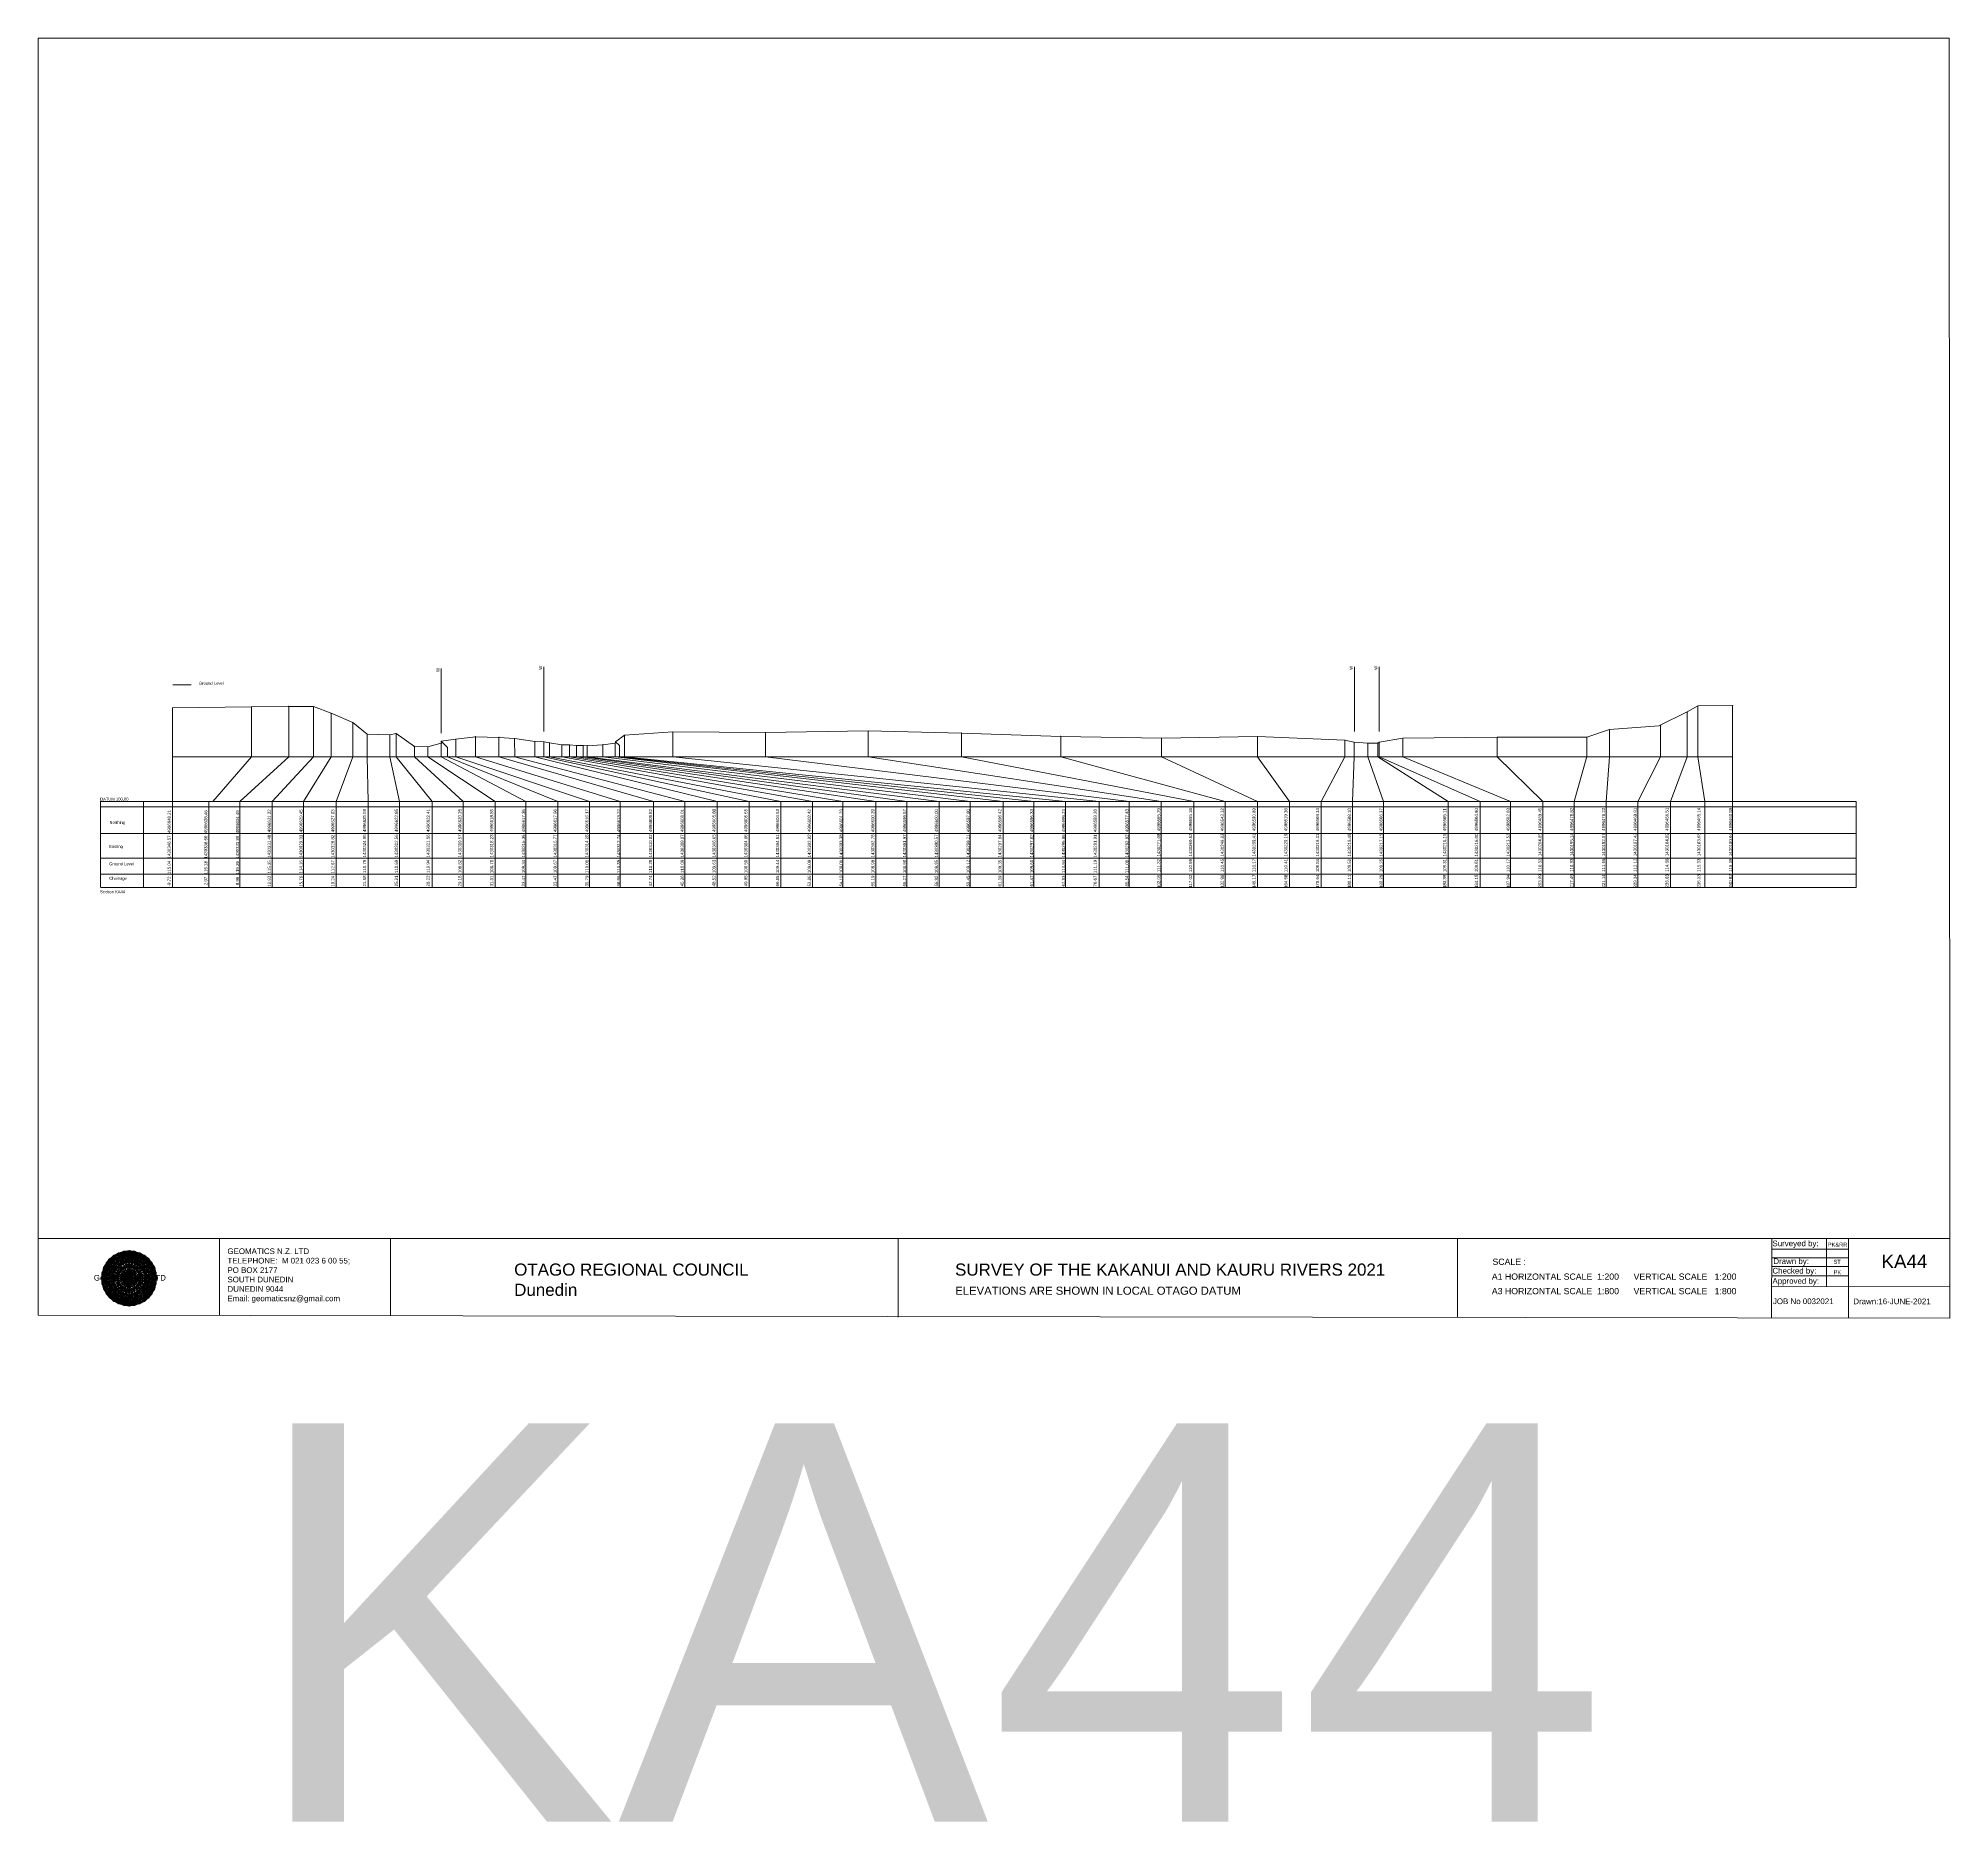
# Model space of a CAD drawing. Header units: millimetres. Extents: x -4102225 to 9709717, y -15023097 to 2258209.
# Drawn here: x 8468726 to 8775796, y -63899 to 222595 of the extents above; entities that cross this region are included whole.
import ezdxf

# ---------------------------------------------------------------- set-up
doc = ezdxf.new("R2010")
doc.units = ezdxf.units.MM
doc.header["$PDMODE"] = 35
doc.header["$PDSIZE"] = 20
doc.layers.get('0').update_dxf_attribs({"lineweight": 0})
doc.layers.add('geo', color=7, linetype='Continuous', lineweight=0)
doc.styles.get("Standard").update_dxf_attribs({"font": 'arial.ttf'})

# ---------------------------------------------------------------- blocks, each defined once
blk = doc.blocks.new('Geomatics_Circle_SPT')
at = {"layer": 'geo', "color": 2, "linetype": 'Continuous', "lineweight": 0}
for p, q in [((0, 25.2), (-25.2, 0)), ((-24.7, 4.9), (-4.9, 24.7)), ((-24.7, -4.9), (4.9, 24.7)), ((-9.7, 23.3), (-23.3, 9.6)), ((9.7, 23.3), (-23.3, -9.7)), ((-21, 14), (-14, 21)), ((-21, -14), (14, 21)), ((0, 0), (-17.8, 17.8)), ((-14, 21), (21, -14)), ((23.3, -9.7), (-9.7, 23.3)), ((-4.9, 24.7), (24.7, -4.9)), ((25.2, 0), (0, 25.2)), ((0, 0), (17.8, 17.8)), ((4.9, 24.7), (24.7, 4.9)), ((23.3, 9.7), (9.7, 23.3)), ((14, 21), (21, 14)), ((17.8, 18.1), (17.8, 18.1)), ((4.9, -24.7), (-24.7, 4.9)), ((-24.7, 0), (0, -24.7)), ((-23.3, 9.7), (9.7, -23.3)), ((14, -21), (-21, 14)), ((0, 0), (-17.8, -17.8)), ((21, 14), (-14, -21)), ((-9.7, -23.3), (23.3, 9.7)), ((24.7, 4.9), (-4.9, -24.7)), ((0, 0), (17.8, -17.8)), ((0, -24.8), (25.2, 0)), ((-4.9, -24.7), (-24.7, -4.9)), ((-23.3, -9.7), (-9.7, -23.3)), ((-14, -21), (-21, -14)), ((24.7, -4.9), (4.9, -24.7)), ((9.7, -23.3), (23.3, -9.7)), ((21, -14), (14, -21)), ((-17.8, -17.8), (-17.8, -17.8)), ((4.9, -24.7), (4.9, -24.7)), ((18.1, -17.8), (18.1, -17.8))]:
    blk.add_line(p, q, dxfattribs=at)
at = {"layer": 'geo', "color": 1, "linetype": 'Continuous', "lineweight": 0}
for p, q in [((-25.2, 0), (9.7, 23.3)), ((-25.2, 0), (-9.6, 23.3)), ((-4.9, 24.8), (-24.7, -4.9)), ((4.9, 24.7), (-24.7, 4.9)), ((14, 21), (-24.7, -4.9)), ((-14, 21), (-24.7, 4.9)), ((-23.3, 9.7), (0, 25.2)), ((-23.3, -9.6), (0, 25.2)), ((-23.3, -9.6), (17.8, 17.8)), ((-23.3, 9.7), (-17.8, 17.9)), ((-23.3, -9.6), (-17.8, 17.9)), ((-23.3, 9.7), (17.8, 17.8)), ((4.9, 24.8), (-21, -14)), ((-4.9, 24.7), (-21, 14)), ((14, 21), (-21, 14)), ((-14, 21), (-21, -14)), ((-17.9, 17.6), (-17.9, 17.6)), ((-17.8, 17.8), (9.7, 23.3)), ((-17.8, 17.8), (-9.6, 23.3)), ((-17.8, -17.8), (9.7, 23.3)), ((-17.8, -17.8), (-9.7, 23.3)), ((-9.7, -23.3), (-17.8, 17.8)), ((-17.8, 17.8), (9.7, -23.3)), ((-17.8, 17.8), (23.3, -9.6)), ((-17.8, 17.8), (23.3, 9.7)), ((4.9, 24.7), (-14, 21)), ((-4.9, 24.7), (-14, -20.9)), ((0, 0), (-14, 21)), ((-14, 21), (-4.9, -24.7)), ((-14, 21), (-14, 21)), ((24.7, -4.9), (-14, 21)), ((21, 14), (-14, 21)), ((-9.8, 23.1), (-9.8, 23.1)), ((-9.7, 23.3), (0, 25.2)), ((-9.7, 23.3), (0, -25.2)), ((-9.7, -23.3), (0, 25.2)), ((-9.6, 23.3), (17.8, -17.8)), ((-9.6, 23.3), (25.2, 0)), ((-9.6, 23.3), (17.8, 17.8)), ((-9.6, -23.3), (17.8, 17.9)), ((0, 0), (-4.9, 24.7)), ((-4.9, 24.7), (-4.9, 24.7)), ((21, -14), (-4.9, 24.7)), ((24.8, 4.9), (-4.9, 24.7)), ((14, 21), (-4.9, 24.7)), ((-0.2, 25.1), (-0.2, 25.1)), ((0, 25.2), (9.7, -23.3)), ((0, 25.2), (23.3, -9.7)), ((0, 25.2), (23.3, 9.7)), ((0, 25.2), (9.7, 23.3)), ((0, 0), (4.9, 24.7)), ((0, -25.2), (9.7, 23.3)), ((0, 0), (14, 21)), ((21, 14), (4.9, 24.8)), ((14, -21), (4.9, 24.7)), ((24.7, -4.9), (4.9, 24.7)), ((4.9, 24.7), (4.9, 24.7)), ((4.9, -24.7), (14, 21)), ((9.4, 23.3), (9.4, 23.3)), ((9.7, 23.3), (17.8, -17.8)), ((9.7, 23.3), (25.2, 0)), ((9.7, 23.3), (17.8, 17.9)), ((17.8, 17.8), (9.7, -23.3)), ((21, -14), (14, 21)), ((24.7, 4.9), (14, 21)), ((14, 21), (14, 21)), ((17.6, 17.9), (17.6, 17.9)), ((17.8, 17.8), (23.3, -9.7)), ((17.8, 17.8), (23.3, 9.7)), ((-25.2, 0), (23.3, 9.7)), ((-25.2, 0), (-23.3, 9.7)), ((-23.3, -9.7), (-25.2, 0)), ((-9.6, -23.3), (-25.2, 0)), ((9.7, -23.3), (-25.2, 0)), ((21, 14), (-24.7, 4.9)), ((-21, 14), (-24.7, -4.9)), ((0, 0), (-24.7, 4.9)), ((-24.7, 4.9), (-21, -14)), ((-24.7, 4.9), (-4.9, -24.7)), ((-24.7, 4.9), (14, -21)), ((-24.7, 4.9), (-24.7, 4.9)), ((0, 0), (-24.7, -4.9)), ((-17.8, -17.8), (-23.3, 9.7)), ((0, -25.2), (-23.3, 9.7)), ((-23.3, 9.7), (17.8, -17.8)), ((-23.3, 9.7), (25.2, 0)), ((-23.3, 9.4), (-23.3, 9.4)), ((-23.3, -9.7), (25.2, 0)), ((0, 0), (-21, 14)), ((-21, 14), (-14, -21)), ((-21, 14), (4.9, -24.7)), ((-21, 14), (-21, 14)), ((24.7, 4.9), (-21, 14)), ((0, 0), (-21, -14)), ((-17.8, -17.8), (23.3, 9.7)), ((-14, -21), (24.7, 4.9)), ((0, 0), (-14, -21)), ((25.2, 0), (-9.6, -23.3)), ((-4.9, -24.7), (21, 14)), ((0, 0), (-4.9, -24.7)), ((0, 0), (21, 14)), ((23.3, 9.7), (0, -25.2)), ((0, 0), (24.8, 4.9)), ((0, 0), (4.9, -24.7)), ((0, 0), (14, -21)), ((0, 0), (21, -14)), ((0, 0), (24.8, -4.9)), ((4.9, -24.7), (24.7, 4.9)), ((25.2, 0), (9.7, -23.3)), ((14, -21), (21, 14)), ((23.3, 9.7), (17.8, -17.8)), ((24.7, -4.9), (21, 14)), ((21, 14), (21, 14)), ((21, -14), (24.7, 4.9)), ((23.1, 9.8), (23.1, 9.8)), ((23.3, 9.7), (25.2, 0)), ((25.2, 0), (23.3, -9.6)), ((24.7, 4.9), (24.7, 4.9)), ((25.1, 0.2), (25.1, 0.2)), ((-25.2, 0), (23.3, -9.7)), ((-25.1, -0.2), (-25.1, -0.2)), ((-24.7, -4.9), (-24.7, -4.9)), ((-24.7, -4.9), (-14, -21)), ((-24.7, -4.9), (4.9, -24.7)), ((-24.7, -4.9), (21, -14)), ((-17.8, -17.8), (-23.3, -9.7)), ((0, -25.2), (-23.3, -9.6)), ((17.8, -17.8), (-23.3, -9.6)), ((-23.1, -9.8), (-23.1, -9.8)), ((-21, -14), (24.7, -4.9)), ((-21, -14), (-21, -14)), ((-21, -14), (-4.9, -24.7)), ((-21, -14), (14, -21)), ((23.3, -9.7), (-17.8, -17.8)), ((-14, -21), (21, -14)), ((-4.9, -24.7), (24.7, -4.9)), ((23.3, -9.6), (0, -25.2)), ((4.9, -24.7), (21, -14)), ((14, -21), (24.7, -4.9)), ((23.3, -9.6), (17.8, -17.8)), ((21, -14), (21, -14)), ((23.3, -9.4), (23.3, -9.4)), ((24.7, -4.9), (24.7, -4.9)), ((-9.6, -23.3), (-17.8, -17.8)), ((9.7, -23.3), (-17.8, -17.8)), ((-17.6, -17.9), (-17.6, -17.9)), ((-14, -21), (-14, -21)), ((-14, -21), (4.9, -24.7)), ((17.8, -17.8), (-9.7, -23.3)), ((0, -25.2), (-9.7, -23.3)), ((-9.4, -23.3), (-9.4, -23.3)), ((-4.9, -24.7), (14, -21)), ((-4.9, -24.7), (-4.9, -24.7)), ((9.7, -23.3), (0, -25.2)), ((0.2, -25.1), (0.2, -25.1)), ((4.9, -24.7), (4.9, -24.7)), ((17.8, -17.8), (9.7, -23.3)), ((9.8, -23.1), (9.8, -23.1)), ((14, -21), (14, -21)), ((17.9, -17.6), (17.9, -17.6))]:
    blk.add_line(p, q, dxfattribs=at)
at = {"layer": 'geo', "color": 114, "linetype": 'Continuous', "lineweight": 0}
for p, q in [((17.9, 17.8), (-25.2, 0)), ((-24.7, 4.9), (14, 21)), ((9.7, 23.3), (-23.3, 9.7)), ((-20.9, 14), (4.9, 24.7)), ((0, 25.2), (-17.8, 17.8)), ((-17.8, 17.8), (0, -25.2)), ((-14, 21), (-4.9, 24.7)), ((4.9, -24.7), (-14, 21)), ((0, 0), (-9.7, 23.3)), ((-4.9, 24.7), (14, -21)), ((17.8, -17.8), (0, 25.2)), ((0, 0), (9.7, 23.3)), ((4.9, 24.7), (21, -14)), ((23.3, -9.7), (9.7, 23.3)), ((14, 21), (24.7, -4.9)), ((25.2, 0), (17.8, 17.8)), ((-24.7, -4.9), (21, 14)), ((-14, -21), (-24.7, 4.9)), ((0, 0), (-23.3, 9.7)), ((-23.3, 9.7), (-9.7, -23.3)), ((0, 0), (-23.3, -9.7)), ((-4.9, -24.7), (-21, 14)), ((24.8, 4.9), (-20.9, -14)), ((0, 0), (-9.7, -23.3)), ((0, 0), (23.3, 9.7)), ((0, 0), (9.7, -23.3)), ((0, 0), (23.3, -9.7)), ((21, 14), (24.7, 4.9)), ((-25.2, 0), (-17.8, -17.8)), ((-21, -14), (-24.7, -4.9)), ((-17.8, -17.8), (25.2, 0)), ((24.8, -4.9), (-14, -21)), ((-9.6, -23.3), (23.3, -9.7)), ((21, -14), (-4.9, -24.8)), ((0, -25.2), (17.9, -17.8)), ((14, -21), (4.9, -24.8))]:
    blk.add_line(p, q, dxfattribs=at)
at = {"layer": 'geo', "color": 250, "linetype": 'Continuous', "lineweight": 0}
for p, q in [((-17.8, 17.8), (17.8, 17.8)), ((-17.8, -17.8), (-17.8, 17.8)), ((-14, 21), (-14, 21)), ((14, 21), (-14, 21)), ((-14, 20.9), (-14, -21)), ((-9.7, 23.3), (9.7, 23.3)), ((-9.7, -23.3), (-9.7, 23.3)), ((-4.9, 24.7), (4.9, 24.7)), ((-4.9, 24.7), (-4.9, -24.7)), ((0, 0), (0, 25.2)), ((4.9, 24.7), (4.9, -24.7)), ((9.7, -23.3), (9.7, 23.3)), ((14, 21), (14, -21)), ((17.8, -17.8), (17.8, 17.8)), ((0, 0), (-25.2, 0)), ((24.7, 4.9), (-24.7, 4.9)), ((-24.7, 4.9), (-24.7, -4.9)), ((-23.3, 9.7), (23.3, 9.7)), ((-23.3, 9.7), (-23.3, 9.7)), ((-23.3, -9.7), (-23.3, 9.7)), ((21, 14), (-21, 14)), ((-21, 14), (-21, -14)), ((0, 0), (0, -25.2)), ((0, 0), (25.2, 0)), ((21, 14), (21, 14)), ((21, -14), (21, 14)), ((23.3, 9.7), (23.3, -9.7)), ((24.7, 4.9), (24.7, 4.9)), ((24.7, -4.9), (24.7, 4.9)), ((-24.7, -4.9), (24.7, -4.9)), ((23.3, -9.7), (-23.3, -9.7)), ((-21, -14), (21, -14)), ((17.8, -17.8), (-17.8, -17.8)), ((-14, -21), (14, -21)), ((9.7, -23.3), (-9.7, -23.3)), ((-4.9, -24.7), (4.9, -24.7))]:
    blk.add_line(p, q, dxfattribs=at)
blk = doc.blocks.new('GeomaticsNZ TITLE BLOCK')
at = {"color": 7, "linetype": 'Continuous', "lineweight": 0}
for p, q in [((0, 94.9), (0, 1579.2)), ((0, 1579.2), (2363.4, 1579.2)), ((2363.4, 1579.2), (2364, 94.9)), ((2364, 94.9), (0, 94.9)), ((0, 94.9), (0, 0)), ((15.9, 94.9), (2364, 94.9)), ((224.3, 95.2), (224.3, -0.3)), ((2364, 94.9), (382.6, 94.9)), ((435.8, 95.2), (435.8, -0.7)), ((1063.4, 94.9), (1063.4, -2.4)), ((1755.4, 94.9), (1755.4, -2.6)), ((2143.9, 94.9), (2143.7, -3)), ((2211.5, 94.9), (2211.5, 36.1)), ((2238.6, 94.8), (2238.6, -3.2)), ((2364, -3.5), (2364, 94.9)), ((2143.9, 81.9), (2238.6, 81.7)), ((2143.9, 71), (2238.6, 71)), ((2143.6, 60.4), (2238.6, 60.4)), ((2143.8, 48.6), (2238.6, 48.6)), ((2143.8, 35.4), (2364, 35.3)), ((0, 0), (2364, -3.5))]:
    blk.add_line(p, q, dxfattribs=at)
at = {"color": 7, "linetype": 'Continuous', "lineweight": 0, "xscale": 1.36, "yscale": 1.36, "zscale": 1.36}
blk.add_blockref('Geomatics_Circle_SPT', (112.4, 45.7), dxfattribs=at)
at = {"color": 7, "linetype": 'Continuous', "lineweight": 0}
for s, p in [('PK&RR', (2213.2, 84.8)), ('ST', (2220.3, 63.6)), ('PK', (2220.4, 50.6))]:
    blk.add_text(s, height=5, dxfattribs=at).set_placement(p)
at = {"color": 7, "linetype": 'Continuous', "lineweight": 0, "attachment_point": 1}
for s, width, heights, insert, char_height in [('{\\C256;GEOMATICS N.Z. LTD                   \\PTELEPHONE:  M 021 023 6 00 55;\\PPO BOX 2177\\PSOUTH DUNEDIN\\PDUNEDIN 9044\\PEmail: geomaticsnz@gmail.com}', 3535.727, [94.7], (234, 82.7), 7), ('{\\C256;Surveyed by:}', 3535.727, [0], (2144.7, 92.4), 7), ('{\\C256;Geomatics N.Z. LTD                   }', 125.079, [15.8], (68.8, 49.9), 7), ('{\\C256;OTAGO REGIONAL COUNCIL\\PDunedin}', 3535.727, [0], (588.6, 64), 15), ('{\\C256;SURVEY OF THE KAKANUI AND KAURU RIVERS 2021}', 3535.727, [0], (1133.8, 64), 15), ('{\\C256;Checked by:}', 3535.727, [0], (2144.7, 58.6), 7), ('{\\C256;Drawn by:}', 3535.727, [0], (2145.8, 70.4), 7), ('{\\C256;ELEVATIONS ARE SHOWN IN LOCAL OTAGO DATUM}', 3535.727, [0], (1134.1, 35.4), 10), ('{\\C256;Approved by:}', 3535.727, [0], (2144.7, 45.9), 7), ('{\\C256;JOB No 0032021}', 3535.727, [0], (2145.3, 20.8), 7), ('{\\C256;Drawn:16-JUNE-2021}', 3535.727, [0], (2244.7, 20.7), 7)]:
    blk.add_mtext_dynamic_manual_height_columns(s, width=width, gutter_width=159, heights=heights, dxfattribs=dict(at, insert=insert, char_height=char_height))

msp = doc.modelspace()

# ---------------------------------------------------------------- linework, layer by layer
at = {"lineweight": 0}
for p, q in [((8533474.138, 110971.855), (8533474.138, 121330.493)), ((8549951.658, 111239.046), (8549951.658, 121597.684)), ((8680158.208, 111239.046), (8680158.208, 121597.684)), ((8684150.839, 111239.046), (8684150.839, 121597.684)), ((8478735.656, 100000), (8478735.656, 86302.518)), ((8478735.656, 100000), (8760748.98, 100000)), ((8478735.656, 99153.568), (8760748.98, 99153.568)), ((8485637.998, 100000), (8485637.998, 86175.74)), ((8478735.656, 94830.946), (8760748.98, 94830.946)), ((8478735.656, 90885.991), (8760748.98, 90885.991)), ((8478735.656, 88325.82), (8760748.98, 88325.82)), ((8478735.656, 86175.74), (8760748.98, 86175.74))]:
    msp.add_line(p, q, dxfattribs=at)
at = {"color": 1, "lineweight": 0}
msp.add_line((8490361.032, 118744.445), (8493267.763, 118744.445), dxfattribs=at)
for p, q in [((8490278.745, 115037), (8490278.745, 86175.74)), ((8760748.98, 100000), (8760748.98, 86175.74))]:
    msp.add_line(p, q)
at = {"linetype": 'Continuous', "lineweight": 0}
for p, q in [((8502968.844, 115177), (8502968.844, 107146.411)), ((8508962.968, 115257), (8508962.968, 107146.411)), ((8512927.86, 115247), (8512927.86, 107146.411)), ((8515758.337, 114156), (8515758.337, 107146.411)), ((8733630.465, 114384), (8733630.465, 107146.411)), ((8735325.323, 115334), (8735325.323, 107146.411)), ((8519240.906, 112666), (8519240.906, 107146.411)), ((8521576.025, 110786), (8521576.025, 107146.411)), ((8525206.391, 110686), (8525206.391, 107146.411)), ((8526220.957, 110936), (8526220.957, 107146.411)), ((8562930.666, 110636), (8562930.666, 107146.411)), ((8570671.835, 111186), (8570671.835, 107146.411)), ((8585535.628, 111076), (8585535.628, 107146.411)), ((8602045.983, 111316), (8602045.983, 107146.411)), ((8617019.413, 110985), (8617019.413, 107146.411)), ((8721139.231, 111554), (8721139.231, 107146.411)), ((8729343.849, 112124), (8729343.849, 107146.411)), ((8529155.842, 108816), (8529155.842, 107146.411)), ((8531307.718, 108776), (8531307.718, 107146.411)), ((8533468.853, 109336), (8533468.853, 107146.411)), ((8533474.138, 109666), (8533474.138, 107146.411)), ((8533474.138, 109666), (8534461.273, 108662.902)), ((8534461.273, 108662.902), (8534461.273, 107146.411)), ((8535787.865, 110006), (8535787.865, 107146.411)), ((8538957.059, 110386), (8538957.059, 107146.411)), ((8542738.857, 110286), (8542738.857, 107146.411)), ((8545256.261, 110086), (8545300.247, 107134.909)), ((8548524.72, 109626), (8548524.72, 107146.411)), ((8549951.658, 109586), (8549951.658, 107146.411)), ((8550854.184, 109436), (8550854.184, 107146.411)), ((8552856.612, 109086), (8552856.612, 107146.411)), ((8554095.665, 109006), (8554095.665, 107146.411)), ((8555193.679, 108976), (8555193.679, 107146.411)), ((8556271.876, 108976), (8556271.876, 107146.411)), ((8556918.86, 108946), (8556918.86, 107146.411)), ((8559449.112, 109116), (8559449.112, 107146.411)), ((8561393.133, 109346), (8561393.133, 107146.411)), ((8561472.228, 109596), (8562104.985, 108991.025)), ((8562104.985, 108991.025), (8562104.985, 107146.411)), ((8632976.84, 110445), (8632976.84, 107146.411)), ((8649172.957, 110165), (8649172.957, 107146.411)), ((8664578.724, 110405), (8664578.724, 107146.411)), ((8678640.598, 109835), (8678640.598, 107146.411)), ((8680108.819, 109515), (8680108.819, 107146.411)), ((8682289.815, 109345), (8682289.815, 107146.411)), ((8683894.599, 109305), (8683894.599, 107146.411)), ((8684150.839, 109505), (8684150.839, 107146.411)), ((8687942.576, 110165), (8687942.576, 107146.411)), ((8703091.604, 110315), (8703091.604, 107146.411)), ((8717487.984, 110334), (8717487.984, 107195.697)), ((8502968.844, 107146.411), (8496790.441, 100000)), ((8508962.968, 107146.411), (8501117.26, 100000)), ((8512927.86, 107146.411), (8506302.346, 100000)), ((8515758.337, 107146.411), (8511350.908, 100000)), ((8519240.906, 107146.411), (8516581.292, 100000)), ((8521576.025, 107146.411), (8521714.034, 100000)), ((8585535.628, 107146.411), (8643999.517, 100000)), ((8602045.983, 107146.411), (8649108.105, 100000)), ((8617019.413, 107146.411), (8654380.539, 100000)), ((8632976.84, 107146.411), (8659379.845, 100000)), ((8649172.957, 107146.411), (8664609.199, 100000)), ((8664578.724, 107146.411), (8669708.681, 100000)), ((8496150.264, 86175.74), (8496150.264, 100000)), ((8501117.26, 86175.74), (8501117.26, 100000)), ((8506302.346, 86175.74), (8506302.346, 100000)), ((8511350.908, 86175.74), (8511350.908, 100000)), ((8516581.292, 86175.74), (8516581.292, 100000)), ((8521714.034, 86175.74), (8521714.034, 100000)), ((8526778.355, 86175.74), (8526778.355, 100000)), ((8532013.728, 86175.74), (8532013.728, 100000)), ((8536962.668, 86175.74), (8536962.668, 100000)), ((8542141.895, 86175.74), (8542141.895, 100000)), ((8547051.319, 86175.74), (8547051.319, 100000)), ((8552173.924, 86175.74), (8552173.924, 100000)), ((8557277.92, 86175.74), (8557277.92, 100000)), ((8562215.06, 86175.74), (8562215.06, 100000)), ((8567551.956, 86175.74), (8567551.956, 100000)), ((8572585.63, 86175.74), (8572585.63, 100000)), ((8577771.746, 86175.74), (8577771.746, 100000)), ((8588036.438, 86175.74), (8588036.438, 100000)), ((8593092.285, 86175.74), (8593092.285, 100000)), ((8598003.056, 86175.74), (8598003.056, 100000)), ((8603291.486, 86175.74), (8603291.486, 100000)), ((8608279.546, 86175.74), (8608279.546, 100000)), ((8613427.334, 86175.74), (8613427.334, 100000)), ((8618412.623, 86175.74), (8618412.623, 100000)), ((8623738.432, 86175.74), (8623738.432, 100000)), ((8628635.502, 86175.74), (8628635.502, 100000)), ((8633750.188, 86175.74), (8633750.188, 100000)), ((8639136.974, 86175.74), (8639136.974, 100000)), ((8643999.517, 86175.74), (8643999.517, 100000)), ((8649108.105, 86175.74), (8649108.105, 100000)), ((8654380.539, 86175.74), (8654380.539, 100000)), ((8659379.845, 86175.74), (8659379.845, 100000)), ((8664609.199, 86175.74), (8664609.199, 100000)), ((8669708.681, 86175.74), (8669708.681, 100000)), ((8674843.877, 86175.74), (8674843.877, 100000))]:
    msp.add_line(p, q, dxfattribs=at)
at = {"color": 7}
for p, q in [((8740920.088, 115394), (8740920.088, 86175.74)), ((8490278.745, 107146.411), (8740920.088, 107146.411))]:
    msp.add_line(p, q, dxfattribs=at)
at = {"color": 7, "linetype": 'Continuous', "lineweight": 0}
for p, q in [((8525206.391, 107146.411), (8526778.355, 100000)), ((8526220.957, 107146.411), (8532013.728, 100000)), ((8529155.842, 107146.411), (8536962.668, 100000)), ((8531307.718, 107146.411), (8542141.895, 100000)), ((8533474.138, 107146.411), (8547051.319, 100000)), ((8534461.273, 107146.411), (8552173.924, 100000)), ((8535787.865, 107146.411), (8557277.92, 100000)), ((8538957.059, 107146.411), (8562215.06, 100000)), ((8542738.857, 107146.411), (8567551.956, 100000)), ((8545256.261, 107146.411), (8572585.63, 100000)), ((8548524.72, 107146.411), (8577771.746, 100000)), ((8549951.658, 107146.411), (8582930.937, 100000)), ((8550854.184, 107146.411), (8588036.438, 100000)), ((8552856.612, 107146.411), (8593092.285, 100000)), ((8554095.665, 107146.411), (8598003.056, 100000)), ((8555193.679, 107146.411), (8603291.486, 100000)), ((8556271.876, 107146.411), (8608279.546, 100000)), ((8556918.86, 107146.411), (8613427.334, 100000)), ((8559449.112, 107146.411), (8618412.623, 100000)), ((8561393.133, 107146.411), (8623738.432, 100000)), ((8562104.985, 107146.411), (8628635.502, 100000)), ((8562930.666, 107146.411), (8633750.188, 100000)), ((8570671.835, 107146.411), (8639136.974, 100000)), ((8678640.598, 107146.411), (8674843.877, 100000)), ((8680108.819, 107146.411), (8679836.452, 100000)), ((8682289.815, 107146.411), (8684818.177, 100000)), ((8683894.599, 107146.411), (8695241.012, 100000)), ((8684150.839, 107146.411), (8700342.157, 100000)), ((8687942.576, 107146.411), (8705250.235, 100000)), ((8703091.604, 107146.411), (8710406.496, 100000)), ((8717487.984, 107195.697), (8715439.616, 100000)), ((8721139.231, 107146.411), (8720617.259, 100000)), ((8729343.849, 107146.411), (8725711.751, 100000)), ((8733630.465, 107146.411), (8730944.748, 100000)), ((8735325.323, 107146.411), (8736471.78, 100000)), ((8679836.452, 86175.74), (8679836.452, 100000)), ((8684818.177, 86175.74), (8684818.177, 100000)), ((8695241.012, 86175.74), (8695241.012, 100000)), ((8700342.157, 86175.74), (8700342.157, 100000)), ((8705250.235, 86175.74), (8705250.235, 100000)), ((8710406.496, 86175.74), (8710406.496, 100000)), ((8715439.616, 86175.74), (8715439.616, 100000)), ((8720617.259, 86175.74), (8720617.259, 100000)), ((8725711.751, 86175.74), (8725711.751, 100000)), ((8730944.748, 86175.74), (8730944.748, 100000)), ((8736471.78, 100000), (8736471.78, 86175.74))]:
    msp.add_line(p, q, dxfattribs=at)
at = {"color": 4, "linetype": 'Continuous', "lineweight": 0}
msp.add_line((8582930.937, 86175.74), (8582930.937, 100000), dxfattribs=at)
at = {"color": 1}
msp.add_lwpolyline([(8490278.745, 115037), (8502968.844, 115177), (8508962.968, 115257), (8512927.86, 115257), (8515758.337, 114156), (8519240.906, 112666), (8521576.025, 110786), (8525206.391, 110686), (8526220.957, 110936), (8529155.842, 108816), (8531307.718, 108776), (8533468.853, 109336), (8533474.138, 109666), (8535787.865, 110006), (8538957.059, 110386), (8542738.857, 110286), (8545256.261, 110086), (8548524.72, 109626), (8549951.658, 109586), (8550854.184, 109436), (8552856.612, 109086), (8554095.665, 109086), (8555193.679, 108976), (8556271.876, 108976), (8556918.86, 108946), (8559449.112, 109116), (8561393.133, 109346), (8561472.228, 109596), (8562930.666, 110636), (8570671.835, 111186), (8585535.628, 111076), (8602045.983, 111316), (8617019.413, 110985), (8632976.84, 110445), (8649172.957, 110165), (8664578.724, 110405), (8678640.598, 109835), (8680108.819, 109515), (8682289.815, 109345), (8683894.599, 109345), (8684150.839, 109505), (8687942.576, 110165), (8703091.604, 110315), (8717487.959, 110334), (8721139.231, 111554), (8729060.169, 112124), (8733630.465, 114384), (8735325.323, 115334), (8740920.088, 115394)], dxfattribs=at)
at = {"color": 7}
for p in [(8490278.745, 115037), (8502968.844, 115177), (8508962.968, 115257), (8512927.86, 115247), (8515758.337, 114156), (8733630.465, 114384), (8735325.323, 115334), (8740920.088, 115394), (8519240.906, 112666), (8521576.025, 110786), (8525206.391, 110686), (8526220.957, 110936), (8562930.666, 110636), (8570671.835, 111186), (8585535.628, 111076), (8602045.983, 111316), (8617019.413, 110985), (8721139.231, 111554), (8729343.849, 112124), (8529155.842, 108816), (8531307.718, 108776), (8533468.853, 109336), (8533474.138, 109666), (8535787.865, 110006), (8538957.059, 110386), (8542738.857, 110286), (8545256.261, 110086), (8548524.72, 109626), (8549951.658, 109586), (8550854.184, 109436), (8552856.612, 109086), (8554095.665, 109006), (8555193.679, 108976), (8556271.876, 108976), (8556918.86, 108946), (8559449.112, 109116), (8561393.133, 109346), (8561472.228, 109596), (8632976.84, 110445), (8649172.957, 110165), (8664578.724, 110405), (8678640.598, 109835), (8680108.819, 109515), (8682289.815, 109345), (8683894.599, 109305), (8684150.839, 109505), (8687942.576, 110165), (8703091.604, 110315), (8717487.959, 110334)]:
    msp.add_point(p, dxfattribs=at)
at = {"color": 7, "lineweight": 0}
msp.add_point((8478735.656, 100000), dxfattribs=at)
msp.add_point((8478735.656, 100000), dxfattribs=at)

# ---------------------------------------------------------------- block references
at = {"color": 7, "lineweight": 0, "xscale": 129.8950617620501, "yscale": 129.8950617620501, "zscale": 129.8950617620501}
msp.add_blockref('GeomaticsNZ TITLE BLOCK', (8468726.002, 17459.774), dxfattribs=at)

# ---------------------------------------------------------------- texts
at = {"lineweight": 0}
for s, height, p in [('Ground Level', 473.07414, (8494553.363, 118744.445)), ('DATUM 100.00', 473.07414, (8478668.72, 100135.982)), ('Northing', 473.0741, (8480179.723, 96387.343)), ('Easting', 473.0741, (8480110.84, 92527.941)), ('Ground Level', 473.07414, (8480127.943, 89738.63)), ('Chainage', 473.0741, (8480130.202, 87414.494)), ('Section KA44', 473.07414, (8478668.709, 85257.825))]:
    msp.add_text(s, height=height, dxfattribs=at).set_placement(p)
for s, p in [(' -9.72  115.04  1430346.57  4996648.21', (8490001.946, 86153.571)), ('  2.97  115.18  1430338.50  4996638.46', (8495883.757, 86155.276)), ('  8.96  115.26  1430333.89  4996634.49', (8500986.722, 86147.432)), (' 12.93  115.25  1430331.48  4996631.32', (8506089.687, 86099.683)), (' 15.76  114.16  1430329.33  4996629.45', (8511192.652, 86099.683)), (' 19.24  112.67  1430326.82  4996627.03', (8516295.617, 86099.683)), (' 21.58  110.79  1430324.95  4996625.59', (8521398.582, 86155.276)), (' 25.21  110.69  1430322.56  4996622.85', (8526501.547, 86155.276)), (' 26.22  110.94  1430321.56  4996622.41', (8531604.512, 86155.276)), (' 29.16  108.82  1430319.57  4996620.25', (8536707.478, 86155.276)), (' 31.31  108.78  1430318.23  4996618.55', (8541810.443, 86146.409)), (' 33.47  109.34  1430316.36  4996617.36', (8546913.408, 86146.409)), (' 33.47  109.67  1430315.77  4996617.96', (8552016.373, 86146.409)), (' 35.79  110.01  1430314.28  4996616.17', (8557119.338, 86146.409)), (' 38.96  110.39  1430312.74  4996613.22', (8562222.303, 86146.409)), (' 42.74  110.29  1430310.82  4996609.82', (8567325.268, 86166.872)), (' 45.26  110.09  1430309.07  4996608.01', (8572428.233, 86166.872)), (' 48.52  109.63  1430306.65  4996605.80', (8577531.198, 86166.872)), (' 49.95  109.59  1430304.86  4996605.55', (8582634.163, 86166.872)), (' 50.85  109.44  1430304.61  4996604.53', (8587737.128, 86146.75)), (' 52.86  109.09  1430303.92  4996602.42', (8592840.093, 86146.75)), (' 54.10  109.01  1430303.38  4996601.23', (8597943.059, 86146.75)), (' 55.19  108.98  1430302.78  4996600.29', (8603046.024, 86146.75)), (' 56.27  108.98  1430301.97  4996599.57', (8608148.989, 86146.75)), (' 56.92  108.95  1430300.57  4996600.00', (8613251.954, 86146.75)), (' 59.45  109.12  1430299.21  4996597.80', (8618354.919, 86146.75)), (' 61.39  109.35  1430297.84  4996596.42', (8623457.884, 86149.478)), (' 61.47  109.60  1430297.82  4996596.33', (8628560.849, 86149.478)), (' 62.93  110.64  1430296.85  4996595.24', (8633663.814, 86149.478)), (' 70.67  111.19  1430291.91  4996589.26', (8638766.779, 86142.657)), (' 85.54  111.08  1430282.82  4996577.43', (8643869.744, 86147.432)), ('102.05  111.32  1430271.08  4996565.79', (8648972.709, 86099.683)), ('117.02  110.99  1430260.52  4996555.16', (8654075.675, 86099.683)), ('132.98  110.45  1430249.82  4996543.32', (8659178.64, 86099.683)), ('149.17  110.17  1430239.41  4996530.89', (8664281.605, 86099.683)), ('164.58  110.41  1430229.19  4996519.36', (8669384.57, 86099.683)), ('178.64  109.84  1430219.31  4996509.34', (8674487.535, 86099.683))]:
    msp.add_text(s, height=500, rotation=90).set_placement(p)
at = {"color": 7}
for s, p in [('180.11  109.52  1430218.49  4996508.10', (8679590.5, 86099.683)), ('182.29  109.35  1430217.15  4996506.37', (8684693.465, 86099.683)), ('183.89  109.31  1430216.15  4996505.11', (8694899.395, 86099.683)), ('184.15  109.51  1430216.00  4996504.90', (8700002.36, 86099.683)), ('187.94  110.17  1430213.52  4996502.03', (8705105.325, 86099.683)), ('203.09  110.32  1430204.85  4996489.45', (8710208.29, 86155.276)), ('217.49  110.33  1430195.14  4996478.82', (8715311.256, 86155.276)), ('221.14  111.55  1430192.57  4996476.22', (8720414.221, 86155.276)), ('229.34  112.12  1430187.43  4996469.81', (8725517.186, 86155.276)), ('233.63  114.38  1430184.69  4996466.51', (8730620.151, 86155.276)), ('235.33  115.33  1430183.68  4996465.14', (8735723.116, 86155.276)), ('240.92  115.39  1430180.04  4996460.89', (8740826.081, 86155.276))]:
    msp.add_text(s, height=500, rotation=90, dxfattribs=at).set_placement(p)
at = {"color": 7, "lineweight": 0}
for s, height, p in [('SCALE :  ', 1004.4401, (8702332.195, 25555.487)), ('KA44', 2152.3717, (8764832.551, 25030.238)), ('A1 HORIZONTAL SCALE  1:200      VERTICAL SCALE   1:200 ', 1004.44014, (8702232.222, 23164.009)), ('A3 HORIZONTAL SCALE  1:800      VERTICAL SCALE   1:800', 1004.44014, (8702232.222, 20842.778)), ('KA44', 63996.9987, (8502190.309, -63899.435))]:
    msp.add_text(s, height=height, dxfattribs=at).set_placement(p)
at = {"lineweight": 0, "char_height": 500, "attachment_point": 1, "rotation": 90}
for insert in [(8532686.351, 120788.656), (8549163.872, 121137.661), (8679370.421, 121137.661), (8683363.053, 121137.661)]:
    msp.add_mtext_dynamic_manual_height_columns('W', width=4277.92851, gutter_width=12.5, heights=[0], dxfattribs=dict(at, insert=insert))

doc.saveas('drawing.dxf')
